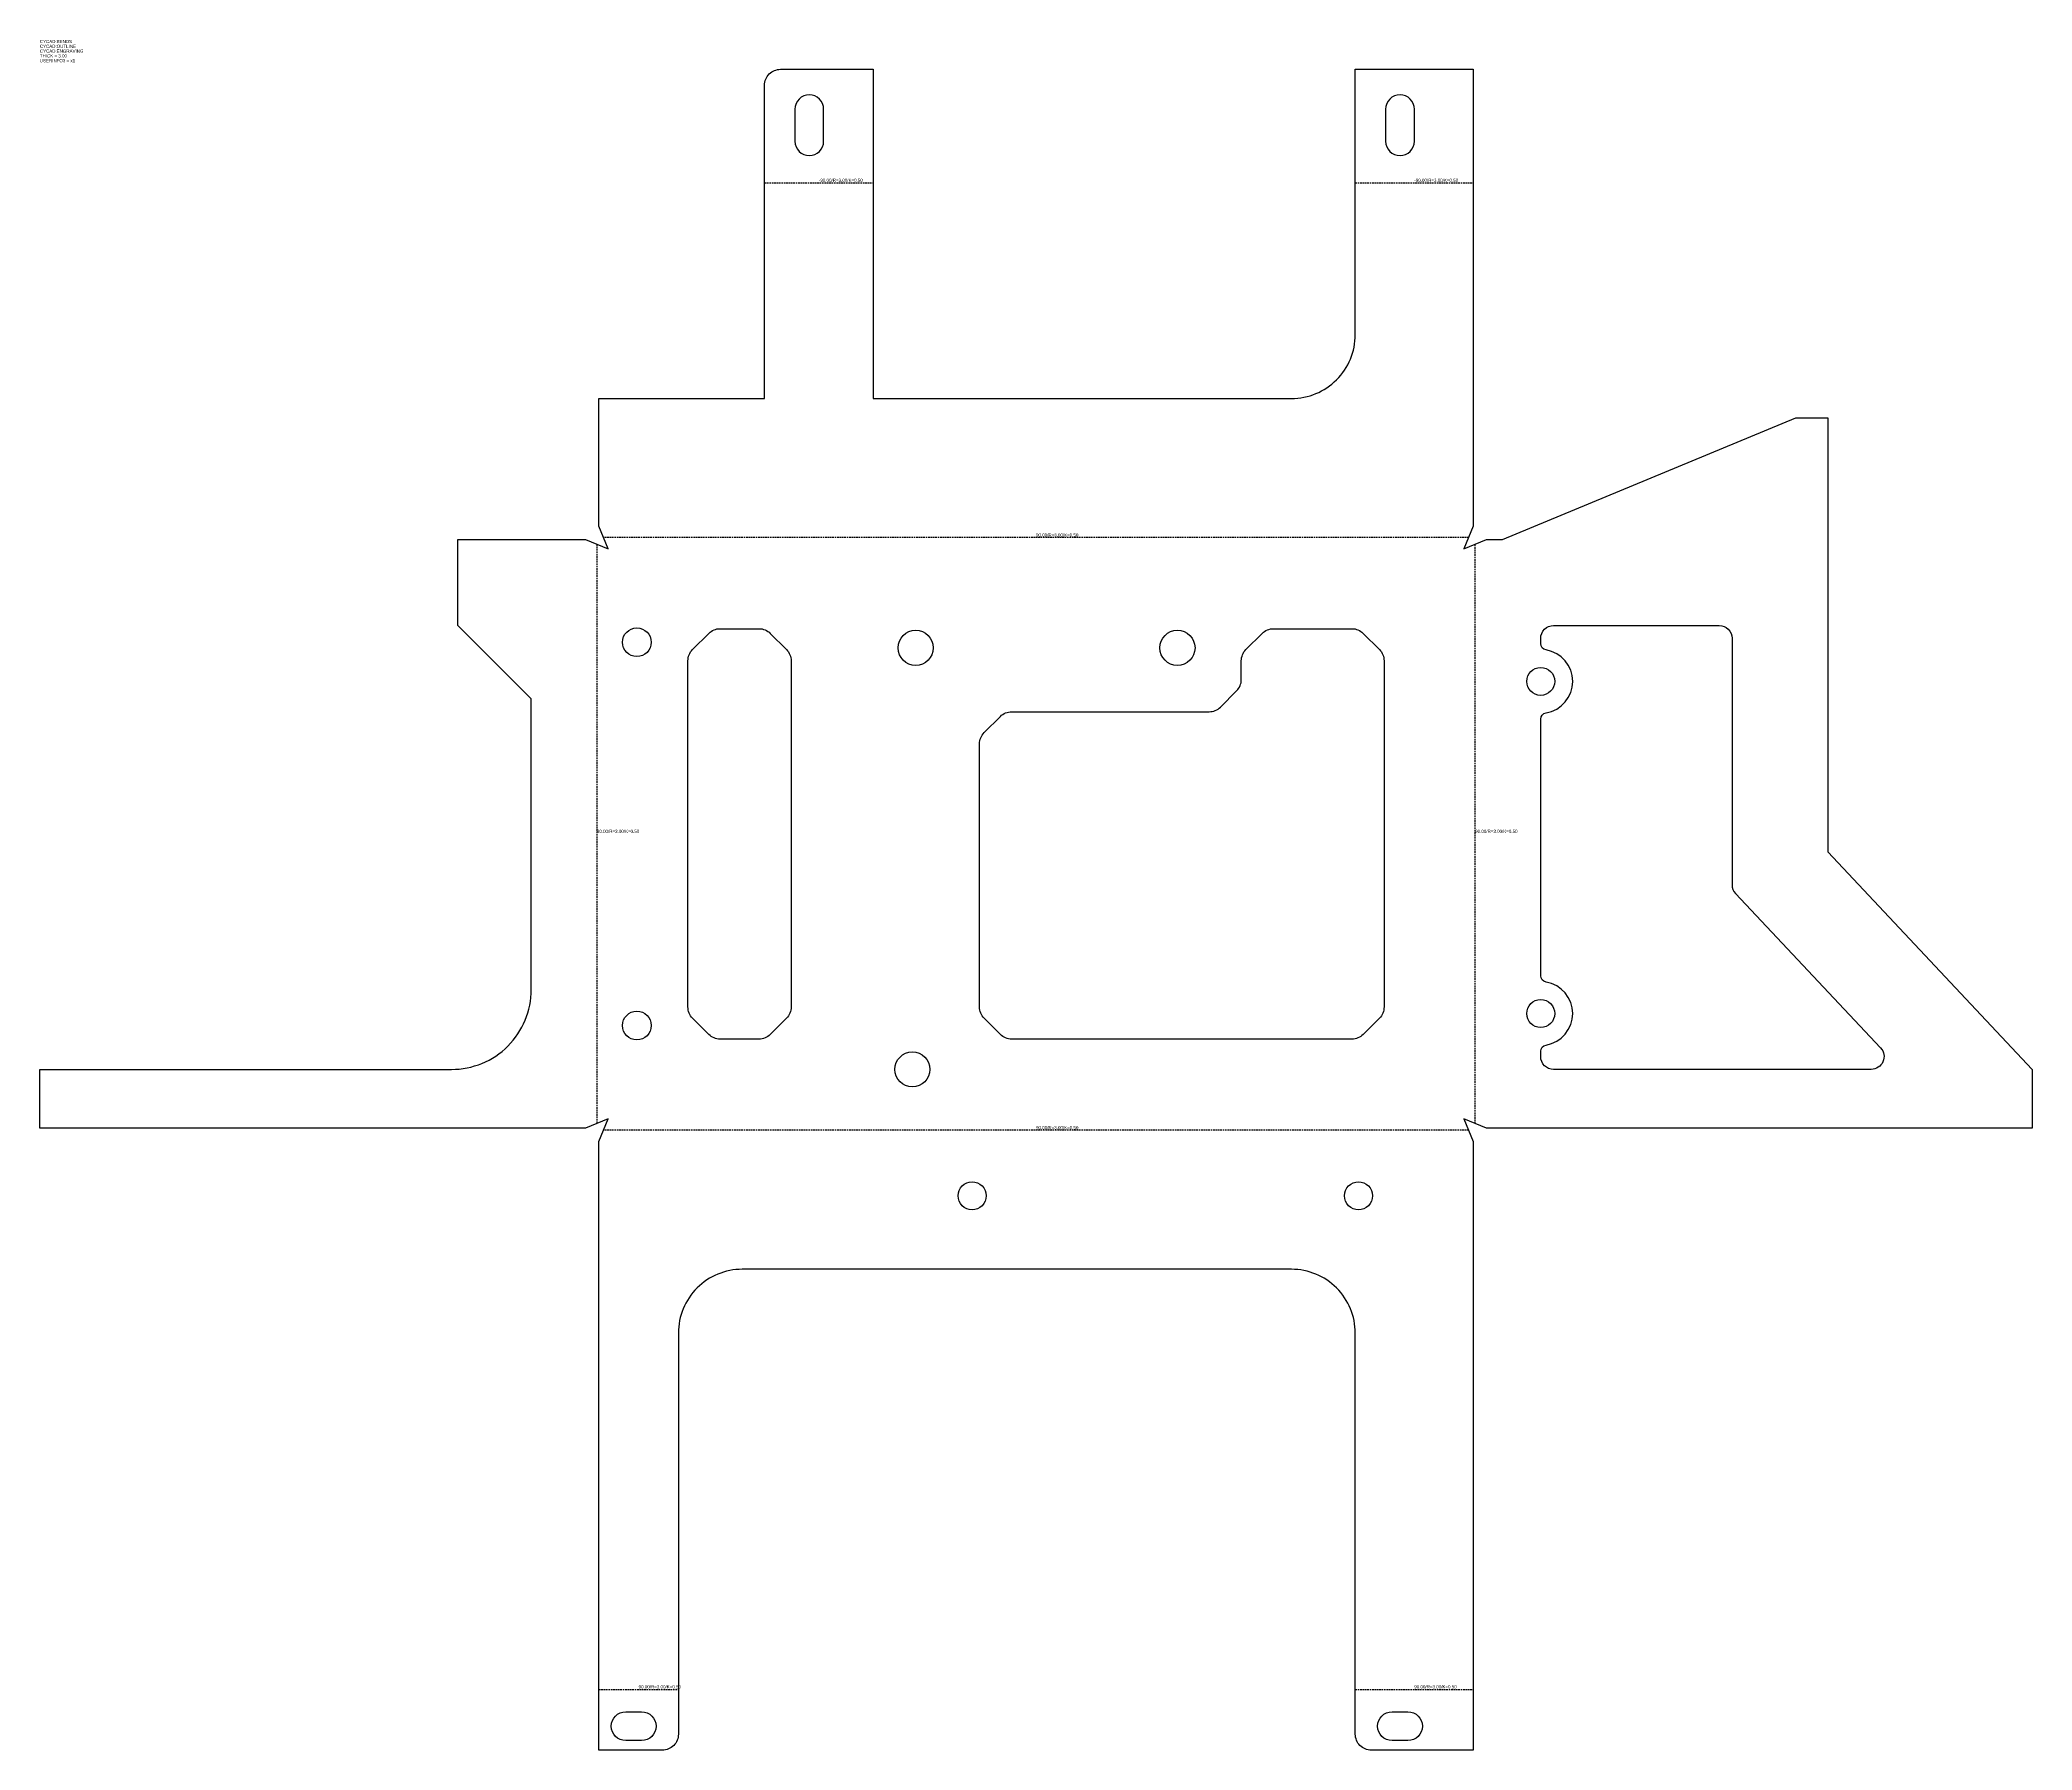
# Model space of a CAD drawing. Header units: millimetres. Extents: x -312 to 312, y -405 to 131.
import ezdxf
from ezdxf.enums import TextEntityAlignment as Align

# ---------------------------------------------------------------- set-up
doc = ezdxf.new("R2010")
doc.units = ezdxf.units.MM
doc.linetypes.add('DASHED', pattern=[0.75, 0.5, -0.25])
for name, color, linetype in [('BENDS', 2, 'DASHED'), ('DESCRIPTION', 1, 'Continuous'), ('ENGRAVING', 4, 'Continuous'), ('OUTLINE', 3, 'Continuous')]:
    doc.layers.add(name, color=color, linetype=linetype)
doc.styles.get("Standard").update_dxf_attribs({"font": 'arial.ttf'})

msp = doc.modelspace()

# ---------------------------------------------------------------- linework, layer by layer
at = {"layer": 'BENDS'}
for p, q in [((-85, 86.1), (-51, 86.1)), ((100, 86.1), (136.93, 86.1)), ((-137.53, -27.04), (-137.53, -208.46)), ((135.46, -24.97), (-135.46, -24.97)), ((137.53, -208.46), (137.53, -27.04)), ((135.46, -210.53), (-135.46, -210.53)), ((-136.93, -385.6), (-112, -385.6)), ((100, -385.6), (136.93, -385.6))]:
    msp.add_line(p, q, dxfattribs=at)
at = {"layer": 'OUTLINE'}
for points in [[(-136.93, -389.14), (-136.93, -382.07), (-136.93, -214.07), (-134, -207), (-141.07, -209.93), (-311.97, -209.93), (-311.97, -191.5), (-183.07, -191.5, 0.414214), (-158.07, -166.5), (-158.07, -75.5), (-181.07, -52.5), (-181.07, -25.57), (-141.07, -25.57), (-134, -28.5), (-136.93, -21.43), (-136.93, 18.57), (-85, 18.57), (-85, 82.57), (-85, 89.64), (-85, 116.64, -0.414214), (-80, 121.64), (-51, 121.64), (-51, 89.64), (-51, 82.57), (-51, 18.57), (80, 18.57, 0.414214), (100, 38.57), (100, 82.57), (100, 89.64), (100, 121.64), (136.93, 121.64), (136.93, 89.64), (136.93, 82.57), (136.93, -21.43), (134, -28.5), (141.07, -25.57), (146.07, -25.57), (237.97, 12.5), (247.97, 12.5), (247.97, -123.35), (311.97, -191.5), (311.97, -209.93), (141.07, -209.93), (134, -207), (136.93, -214.07), (136.93, -382.07), (136.93, -389.14), (136.93, -404.64), (105, -404.64, -0.414214), (100, -399.64), (100, -389.14), (100, -382.07), (100, -274.07, 0.414214), (80, -254.07), (-92, -254.07, 0.414214), (-112, -274.07), (-112, -382.07), (-112, -389.14), (-112, -399.64, -0.414214), (-117, -404.64), (-136.93, -404.64), (-136.93, -389.14)], [(-75.5, 99.14, 1), (-66.5, 99.14), (-66.5, 109.14, 1), (-75.5, 109.14), (-75.5, 99.14)], [(118.5, 109.14, 1), (109.5, 109.14), (109.5, 99.14, 1), (118.5, 99.14), (118.5, 109.14)], [(-76.7, -63.57), (-76.7, -171.93, -0.198912), (-78.16, -175.46), (-83.24, -180.54, -0.198912), (-86.77, -182), (-98.93, -182, -0.198912), (-102.46, -180.54), (-107.54, -175.46, -0.198912), (-109, -171.93), (-109, -63.57, -0.198912), (-107.54, -60.04), (-102.46, -54.96, -0.198912), (-98.93, -53.5), (-86.77, -53.5, -0.198912), (-83.24, -54.96), (-78.16, -60.04, -0.198912), (-76.7, -63.57)], [(107.54, -175.46), (102.46, -180.54, -0.198912), (98.93, -182), (-7.63, -182, -0.198912), (-11.16, -180.54), (-16.24, -175.46, -0.198912), (-17.7, -171.93), (-17.7, -89.57, -0.198912), (-16.24, -86.04), (-11.16, -80.96, -0.198912), (-7.63, -79.5), (54.23, -79.5, 0.198912), (57.76, -78.04), (62.84, -72.96, 0.198912), (64.3, -69.43), (64.3, -63.57, -0.198912), (65.76, -60.04), (70.84, -54.96, -0.198912), (74.37, -53.5), (98.93, -53.5, -0.198912), (102.46, -54.96), (107.54, -60.04, -0.198912), (109, -63.57), (109, -171.93, -0.198912), (107.54, -175.46)], [(159.74, -79.86, 0.845154), (159.74, -60.14, -0.365977), (158.07, -58.17), (158.07, -56.5, -0.414214), (162.07, -52.5), (213.97, -52.5, -0.414214), (217.97, -56.5), (217.97, -133.65, 0.190767), (219.05, -136.38), (264.49, -184.76, -0.656887), (261.57, -191.5), (162.07, -191.5, -0.414214), (158.07, -187.5), (158.07, -185.83, -0.365977), (159.74, -183.86, 0.845154), (159.74, -164.14, -0.365977), (158.07, -162.17), (158.07, -81.83, -0.365977), (159.74, -79.86)], [(-123.5, -392.64, -1), (-123.5, -401.64), (-128.5, -401.64, -1), (-128.5, -392.64), (-123.5, -392.64)], [(111.5, -392.64), (116.5, -392.64, -1), (116.5, -401.64), (111.5, -401.64, -1), (111.5, -392.64)]]:
    msp.add_lwpolyline(points, format="xyb", close=True, dxfattribs=at)
for centre, radius in [((-125, -57.75), 4.5), ((-37.7, -59.5), 5.5), ((44.3, -59.5), 5.5), ((158.07, -70), 4.38), ((-125, -177.75), 4.5), ((158.07, -174), 4.38), ((-38.7, -191.5), 5.5), ((-20, -231.07), 4.38), ((101, -231.07), 4.38)]:
    msp.add_circle(centre, radius, dxfattribs=at)

# ---------------------------------------------------------------- texts
at = {"layer": 'BENDS'}
for s, p in [('CYCAD:BENDS', (-311.97, 129.55)), ('-90.00/R=3.00/K=0.50', (-68, 86.1)), ('-90.00/R=3.00/K=0.50', (118.46, 86.1)), ('90.00/R=3.00/K=0.50', (0, -24.97)), ('90.00/R=3.00/K=0.50', (-137.53, -117.75)), ('90.00/R=3.00/K=0.50', (137.53, -117.75)), ('90.00/R=3.00/K=0.50', (0, -210.53)), ('90.00/R=3.00/K=0.50', (-124.46, -385.6)), ('90.00/R=3.00/K=0.50', (118.46, -385.6))]:
    msp.add_text(s, height=1, dxfattribs=at).set_placement(p, align=Align.BOTTOM_LEFT)
at = {"layer": 'DESCRIPTION'}
for s, p in [('THICK = 3.00', (-311.97, 125.05)), ('USERINFO3 = x1', (-311.97, 123.55))]:
    msp.add_text(s, height=1, dxfattribs=at).set_placement(p, align=Align.BOTTOM_LEFT)
at = {"layer": 'ENGRAVING'}
msp.add_text('CYCAD:ENGRAVING', height=1, dxfattribs=at).set_placement((-311.97, 126.55), align=Align.BOTTOM_LEFT)
at = {"layer": 'OUTLINE'}
msp.add_text('CYCAD:OUTLINE', height=1, dxfattribs=at).set_placement((-311.97, 128.05), align=Align.BOTTOM_LEFT)

doc.saveas('drawing.dxf')
